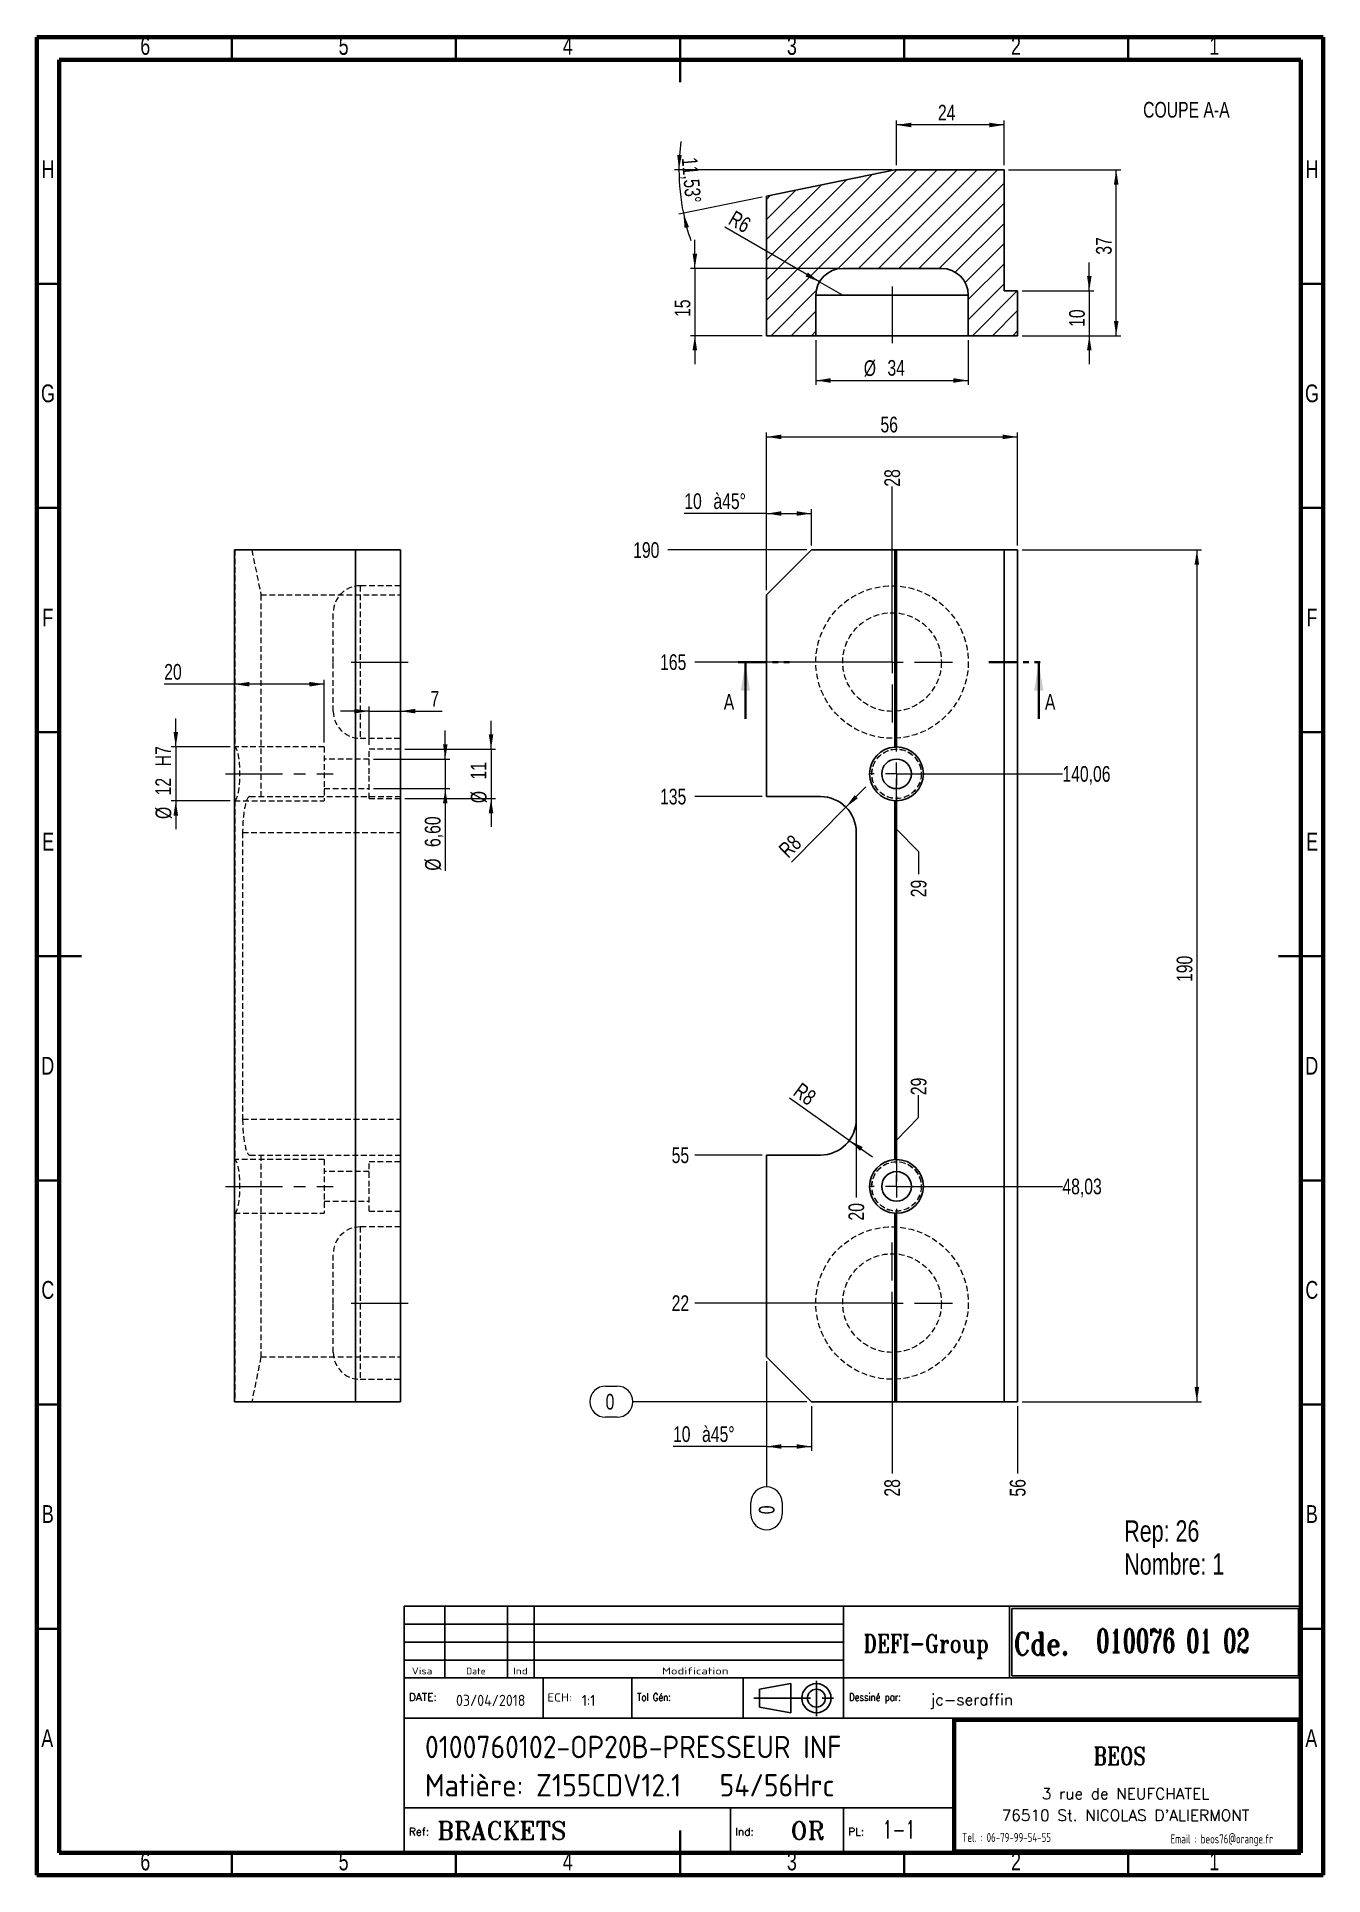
# Model space of a CAD drawing. Header units: millimetres. Extents: x 5 to 292, y 5 to 415.
import ezdxf

# ---------------------------------------------------------------- set-up
doc = ezdxf.new("R2010")
doc.units = ezdxf.units.MM
for name, pattern in [('CENTERX2', [20.32, 12.7, -2.54, 2.54, -2.54]), ('HIDDEN', [1.905, 1.27, -0.635]), ('PHANTOM', [12.7, 6.35, -1.27, 1.27, -1.27, 1.27, -1.27])]:
    doc.linetypes.add(name, pattern=pattern)
doc.layers.add('DIMENSIONS', color=176, linetype='Continuous')
doc.styles.add('SLDTEXTSTYLE0', font='TXT', dxfattribs={"width": 0.75})
doc.styles.add('SLDTEXTSTYLE1', font='ISOCP')
doc.styles.add('SLDTEXTSTYLE10', font='ISOCP', dxfattribs={"width": 1.147311})
doc.styles.add('SLDTEXTSTYLE11', font='ISOCP', dxfattribs={"width": 1.385904})
doc.styles.add('SLDTEXTSTYLE12', font='ISOCP', dxfattribs={"width": 1.246461})
doc.styles.add('SLDTEXTSTYLE13', font='ROMAND')
doc.styles.add('SLDTEXTSTYLE2', font='ROMANT', dxfattribs={"width": 0.8})
doc.styles.add('SLDTEXTSTYLE3', font='ISOCP', dxfattribs={"width": 0.8})
doc.styles.add('SLDTEXTSTYLE4', font='ROMANS', dxfattribs={"width": 0.8})
doc.styles.add('SLDTEXTSTYLE5', font='ROMANT')
doc.styles.add('SLDTEXTSTYLE6', font='ROMANS')
doc.styles.add('SLDTEXTSTYLE7', font='ROMANT', dxfattribs={"width": 0.65})
doc.styles.add('SLDTEXTSTYLE8', font='ISOCP', dxfattribs={"width": 1.446157})
doc.styles.add('SLDTEXTSTYLE9', font='ISOCP', dxfattribs={"width": 1.294402})
doc.dimstyles.new('SLDDIMSTYLE0', dxfattribs={"dimtxt": 3.5, "dimasz": 3.302, "dimexe": 0, "dimexo": 0.0625, "dimgap": 0.875, "dimtad": 0, "dimtih": 1, "dimtoh": 1, "dimdec": 0, "dimrnd": 1e-09, "dimdsep": 46, "dimtxsty": 'SLDTEXTSTYLE0', "dimblk1": 'NONE', "dimblk2": 'NONE', "dimsah": 1, "dimcen": 0.09, "dimadec": 0, "dimazin": 2, "dimtfac": 1, "dimtdec": 0, "dimtofl": 0, "dimtmove": 0, "dimatfit": 3, "dimldrblk": 'NONE', "dimfxl": 1, "dimfrac": 2, "dimtolj": 1, "dimtzin": 12, "dimarcsym": 0})
doc.dimstyles.new('SLDDIMSTYLE1', dxfattribs={"dimtxt": 3.5, "dimasz": 3.302, "dimexe": 0, "dimexo": 0.0625, "dimgap": 0.875, "dimtad": 0, "dimtih": 1, "dimtoh": 1, "dimrnd": 1e-09, "dimzin": 12, "dimdsep": 46, "dimtxsty": 'SLDTEXTSTYLE0', "dimblk1": 'NONE', "dimblk2": 'NONE', "dimsah": 1, "dimcen": 0.09, "dimadec": 0, "dimazin": 3, "dimtfac": 1, "dimtofl": 0, "dimtmove": 0, "dimatfit": 3, "dimldrblk": 'NONE', "dimfxl": 1, "dimfrac": 2, "dimtolj": 1, "dimtzin": 12, "dimarcsym": 0})
doc.dimstyles.new('SLDDIMSTYLE2', dxfattribs={"dimtxt": 3.5, "dimasz": 3.302, "dimexe": 0, "dimexo": 0.0625, "dimgap": 0.875, "dimtad": 1, "dimrnd": 1e-09, "dimzin": 12, "dimdsep": 46, "dimtxsty": 'SLDTEXTSTYLE0', "dimsah": 1, "dimcen": 0.09, "dimadec": 0, "dimazin": 3, "dimtfac": 1, "dimtofl": 0, "dimtmove": 0, "dimatfit": 3, "dimfxl": 1, "dimfrac": 2, "dimtolj": 1, "dimtzin": 12, "dimarcsym": 0})
doc.dimstyles.new('SLDDIMSTYLE3', dxfattribs={"dimtxt": 3.5, "dimasz": 3.302, "dimexe": 0, "dimexo": 0.0625, "dimgap": 0.875, "dimtad": 1, "dimrnd": 1e-09, "dimzin": 12, "dimdsep": 46, "dimtxsty": 'SLDTEXTSTYLE0', "dimsah": 1, "dimcen": 0, "dimadec": 0, "dimazin": 3, "dimtfac": 1, "dimtofl": 0, "dimtmove": 1, "dimatfit": 3, "dimfxl": 1, "dimfrac": 2, "dimtolj": 1, "dimtzin": 12, "dimarcsym": 0})
doc.dimstyles.new('SLDDIMSTYLE4', dxfattribs={"dimtxt": 3.5, "dimasz": 3.302, "dimexe": 0, "dimexo": 0.0625, "dimgap": 0.875, "dimtad": 1, "dimrnd": 1e-09, "dimzin": 12, "dimdsep": 46, "dimtxsty": 'SLDTEXTSTYLE0', "dimsah": 1, "dimcen": 0.09, "dimadec": 0, "dimazin": 3, "dimtfac": 1, "dimtmove": 0, "dimatfit": 0, "dimfxl": 1, "dimfrac": 2, "dimtolj": 1, "dimtzin": 12, "dimarcsym": 0})
doc.dimstyles.new('SLDDIMSTYLE5', dxfattribs={"dimtxt": 3.5, "dimasz": 3.302, "dimexe": 0, "dimexo": 0.0625, "dimgap": 0.875, "dimtad": 1, "dimrnd": 1e-09, "dimzin": 12, "dimdsep": 46, "dimtxsty": 'SLDTEXTSTYLE0', "dimsah": 1, "dimcen": 0, "dimadec": 0, "dimazin": 3, "dimtfac": 1, "dimtofl": 0, "dimtmove": 0, "dimatfit": 3, "dimfxl": 1, "dimfrac": 2, "dimtolj": 1, "dimtzin": 12, "dimarcsym": 0})
doc.dimstyles.new('SLDDIMSTYLE6', dxfattribs={"dimtxt": 3.5, "dimasz": 3.302, "dimexe": 0, "dimexo": 0.0625, "dimgap": 0.875, "dimtad": 1, "dimdec": 4, "dimzin": 12, "dimdsep": 46, "dimtxsty": 'SLDTEXTSTYLE0', "dimsah": 1, "dimcen": 0.09, "dimazin": 3, "dimtfac": 1, "dimtofl": 0, "dimtmove": 0, "dimatfit": 3, "dimfxl": 1, "dimfrac": 2, "dimtolj": 1, "dimtzin": 12, "dimarcsym": 0})

msp = doc.modelspace()

# ---------------------------------------------------------------- texts
at = {"color": 7, "linetype": 'Continuous', "lineweight": 0, "attachment_point": 2, "style": 'SLDTEXTSTYLE0'}
for s, insert, char_height in [('6', (29.21004, 415.06015), 3.96875), ('5', (73.46004, 415.06015), 3.96875), ('4', (123.46004, 415.06015), 3.96875), ('3', (173.46004, 415.06015), 3.96875), ('2', (223.46004, 415.06015), 3.96875), ('1', (267.71004, 415.06015), 3.96875), ('COUPE A-A', (261.47283, 400.58519), 3.5), ('H', (7.49035, 387.56015), 3.96875), ('H', (289.49035, 387.56015), 3.96875), ('G', (7.48668, 337.56015), 3.96875), ('G', (289.48668, 337.56015), 3.96875), ('F', (7.45774, 287.56015), 3.96875), ('F', (289.45774, 287.56015), 3.96875), ('E', (7.50781, 237.56015), 3.96875), ('E', (289.50781, 237.56015), 3.96875), ('D', (7.45269, 187.56015), 3.96875), ('D', (289.45269, 187.56015), 3.96875), ('C', (7.45866, 137.56015), 3.96875), ('C', (289.45866, 137.56015), 3.96875), ('B', (7.4706, 87.56015), 3.96875), ('B', (289.4706, 87.56015), 3.96875), ('A', (7.33969, 37.56015), 3.96875), ('A', (289.33969, 37.56015), 3.96875), ('6', (29.21004, 10.06015), 3.96875), ('5', (73.46004, 10.06015), 3.96875), ('4', (123.46004, 10.06015), 3.96875), ('3', (173.46004, 10.06015), 3.96875), ('2', (223.46004, 10.06015), 3.96875), ('1', (267.71004, 10.06015), 3.96875)]:
    msp.add_mtext(s, dxfattribs=dict(at, insert=insert, char_height=char_height))
at = {"color": 7, "linetype": 'Continuous', "char_height": 3.5, "attachment_point": 1, "style": 'SLDTEXTSTYLE0'}
for insert in [(158.26257, 268.4886), (229.90804, 268.4886)]:
    msp.add_mtext('A', dxfattribs=dict(at, insert=insert))
at = {"layer": 'DIMENSIONS'}
for s, insert, char_height, attachment_point, style in [('DEFI-Group', (203.4195, 58.70072), 4, 2, 'SLDTEXTSTYLE2'), ('Cde.', (223, 59.12589), 5, 1, 'SLDTEXTSTYLE2'), ('010076 01 02', (241.37727, 59.93983), 5.2916667, 1, 'SLDTEXTSTYLE7'), ('Visa', (88.6551, 51.34751), 1.567052, 1, 'SLDTEXTSTYLE12'), ('Date', (100.82407, 51.28334), 1.492431, 1, 'SLDTEXTSTYLE10'), ('Ind', (111.25446, 51.28334), 1.492431, 1, 'SLDTEXTSTYLE11'), ('Modification', (144.48919, 51.34751), 1.5670523, 1, 'SLDTEXTSTYLE8'), ('DATE:', (88.03411, 45.59841), 1.727675, 1, 'SLDTEXTSTYLE6'), ('03/04/2018', (98.53289, 45.25347), 2.5, 1, 'SLDTEXTSTYLE1'), ('ECH:', (118.91066, 45.55991), 1.814059, 1, 'SLDTEXTSTYLE9'), ('1:1', (126.61977, 45.24035), 2.5, 1, 'SLDTEXTSTYLE1'), ('Tol Gén:', (138.95157, 45.59841), 1.727675, 1, 'SLDTEXTSTYLE4'), ('Dessiné par:', (186.22087, 45.59841), 1.7276752, 1, 'SLDTEXTSTYLE4'), ('jc-seraffin', (204.35515, 45.41997), 2.5, 1, 'SLDTEXTSTYLE5'), ('0100760102-OP20B-PRESSEUR INF', (91.60273, 36.10658), 5, 1, 'SLDTEXTSTYLE1'), ('BEOS', (246.57079, 33.59488), 4, 2, 'SLDTEXTSTYLE2'), ('Matière: Z155CDV12.1   54/56Hrc', (91.60273, 27.56351), 5, 1, 'SLDTEXTSTYLE1'), ('3 rue de NEUFCHATEL', (247.90924, 24.44835), 2.5, 2, 'SLDTEXTSTYLE13'), ('BRACKETS', (94.33673, 16.95138), 4, 1, 'SLDTEXTSTYLE5'), ('OR', (173.19394, 16.95138), 4, 1, 'SLDTEXTSTYLE5'), ('1-1', (193.65089, 17.17305), 4, 1, 'SLDTEXTSTYLE7'), ("76510 St. NICOLAS D'ALIERMONT", (247.90254, 19.62324), 2.5, 2, 'SLDTEXTSTYLE13'), ('Ref:', (88.03411, 15.59841), 1.727675, 1, 'SLDTEXTSTYLE6'), ('Ind:', (160.82565, 15.59841), 1.727675, 1, 'SLDTEXTSTYLE6'), ('PL:', (186.03411, 15.59841), 1.727675, 1, 'SLDTEXTSTYLE6'), ('Tel. : 06-79-99-54-55', (221.36027, 14.42858), 2, 2, 'SLDTEXTSTYLE3'), ('Email : beos76@orange.fr', (269.37248, 14.0972), 2, 2, 'SLDTEXTSTYLE3')]:
    msp.add_mtext(s, dxfattribs=dict(at, insert=insert, char_height=char_height, attachment_point=attachment_point, style=style))

# ---------------------------------------------------------------- blocks, each defined once
blk = doc.blocks.new('SW_NOTE_0')
at = {"color": 0, "linetype": 'Continuous', "lineweight": 0, "char_height": 4.763, "attachment_point": 1, "style": 'SLDTEXTSTYLE0'}
for s, insert in [('Rep: 26', (0, 6.14)), ('Nombre: 1', (0, -1.21))]:
    blk.add_mtext(s, dxfattribs=dict(at, insert=insert))
blk = doc.blocks.new('_D')
at = {"color": 7, "linetype": 'Continuous', "lineweight": 18}
for p, q in [((131.9, 114.12), (134.48, 114.12)), ((134.48, 107.15), (131.9, 107.15)), ((176.81, 110.64), (137.97, 110.64))]:
    blk.add_line(p, q, dxfattribs=at)
for centre, start, end in [((131.9, 110.64), 90, 270), ((134.48, 110.64), 270, 90)]:
    blk.add_arc(centre, 3.49, start, end, dxfattribs=at)
at = {"color": 7, "linetype": 'Continuous', "lineweight": 18, "insert": (131.9, 112.37), "char_height": 3.5, "attachment_point": 1, "style": 'SLDTEXTSTYLE0'}
blk.add_mtext('0', dxfattribs=at)
blk = doc.blocks.new('_None')
blk = doc.blocks.new('_D_1')
at = {"color": 7, "linetype": 'Continuous', "lineweight": 18}
blk.add_line((194.81, 132.64), (151.81, 132.64), dxfattribs=at)
at = {"color": 7, "linetype": 'Continuous', "lineweight": 18, "insert": (146.64, 134.37), "char_height": 3.5, "attachment_point": 1, "style": 'SLDTEXTSTYLE0'}
blk.add_mtext('22', dxfattribs=at)
blk = doc.blocks.new('_D_2')
at = {"color": 7, "linetype": 'Continuous', "lineweight": 18}
blk.add_line((197.81, 158.67), (233.81, 158.67), dxfattribs=at)
at = {"color": 7, "linetype": 'Continuous', "lineweight": 18, "insert": (233.81, 160.4), "char_height": 3.5, "attachment_point": 1, "style": 'SLDTEXTSTYLE0'}
blk.add_mtext('48,03', dxfattribs=at)
blk = doc.blocks.new('_D_3')
at = {"color": 7, "linetype": 'Continuous', "lineweight": 18}
blk.add_line((166.81, 165.64), (151.81, 165.64), dxfattribs=at)
at = {"color": 7, "linetype": 'Continuous', "lineweight": 18, "insert": (146.64, 167.37), "char_height": 3.5, "attachment_point": 1, "style": 'SLDTEXTSTYLE0'}
blk.add_mtext('55', dxfattribs=at)
blk = doc.blocks.new('_D_4')
at = {"color": 7, "linetype": 'Continuous', "lineweight": 18}
blk.add_line((166.81, 245.64), (151.81, 245.64), dxfattribs=at)
at = {"color": 7, "linetype": 'Continuous', "lineweight": 18, "insert": (144.05, 247.37), "char_height": 3.5, "attachment_point": 1, "style": 'SLDTEXTSTYLE0'}
blk.add_mtext('135', dxfattribs=at)
blk = doc.blocks.new('_D_5')
at = {"color": 7, "linetype": 'Continuous', "lineweight": 18}
blk.add_line((197.81, 250.69), (233.81, 250.69), dxfattribs=at)
at = {"color": 7, "linetype": 'Continuous', "lineweight": 18, "insert": (233.81, 252.43), "char_height": 3.5, "attachment_point": 1, "style": 'SLDTEXTSTYLE0'}
blk.add_mtext('140,06', dxfattribs=at)
blk = doc.blocks.new('_D_6')
at = {"color": 7, "linetype": 'Continuous', "lineweight": 18}
blk.add_line((194.81, 275.64), (151.81, 275.64), dxfattribs=at)
at = {"color": 7, "linetype": 'Continuous', "lineweight": 18, "insert": (144.05, 277.37), "char_height": 3.5, "attachment_point": 1, "style": 'SLDTEXTSTYLE0'}
blk.add_mtext('165', dxfattribs=at)
blk = doc.blocks.new('_D_7')
at = {"color": 7, "linetype": 'Continuous', "lineweight": 18}
blk.add_line((176.81, 300.64), (145.81, 300.64), dxfattribs=at)
at = {"color": 7, "linetype": 'Continuous', "lineweight": 18, "insert": (138.05, 302.37), "char_height": 3.5, "attachment_point": 1, "style": 'SLDTEXTSTYLE0'}
blk.add_mtext('190', dxfattribs=at)
blk = doc.blocks.new('_D_8')
at = {"color": 7, "linetype": 'Continuous', "lineweight": 18}
for p, q in [((167.81, 119.64), (167.81, 91.61)), ((164.32, 85.53), (164.32, 88.12)), ((171.3, 88.12), (171.3, 85.53))]:
    blk.add_line(p, q, dxfattribs=at)
for centre, start, end in [((167.81, 88.12), 0, 180), ((167.81, 85.53), 180, 0)]:
    blk.add_arc(centre, 3.49, start, end, dxfattribs=at)
at = {"color": 7, "linetype": 'Continuous', "lineweight": 18, "insert": (166.08, 85.53), "char_height": 3.5, "attachment_point": 1, "rotation": 90, "style": 'SLDTEXTSTYLE0'}
blk.add_mtext('0', dxfattribs=at)
blk = doc.blocks.new('_D_9')
at = {"color": 7, "linetype": 'Continuous', "lineweight": 18}
blk.add_line((187.81, 172.64), (187.81, 156.21), dxfattribs=at)
at = {"color": 7, "linetype": 'Continuous', "lineweight": 18, "insert": (186.08, 151.04), "char_height": 3.5, "attachment_point": 1, "rotation": 90, "style": 'SLDTEXTSTYLE0'}
blk.add_mtext('20', dxfattribs=at)
blk = doc.blocks.new('_D_10')
at = {"color": 7, "linetype": 'Continuous', "lineweight": 18}
blk.add_line((195.81, 131.64), (195.81, 94.64), dxfattribs=at)
at = {"color": 7, "linetype": 'Continuous', "lineweight": 18, "insert": (194.08, 89.46), "char_height": 3.5, "attachment_point": 1, "rotation": 90, "style": 'SLDTEXTSTYLE0'}
blk.add_mtext('28', dxfattribs=at)
blk = doc.blocks.new('_D_11')
at = {"color": 7, "linetype": 'Continuous', "lineweight": 18}
blk.add_line((195.81, 276.64), (195.81, 314.76), dxfattribs=at)
at = {"color": 7, "linetype": 'Continuous', "lineweight": 18, "insert": (194.08, 314.76), "char_height": 3.5, "attachment_point": 1, "rotation": 90, "style": 'SLDTEXTSTYLE0'}
blk.add_mtext('28', dxfattribs=at)
blk = doc.blocks.new('_D_12')
at = {"color": 7, "linetype": 'Continuous', "lineweight": 18}
for p, q in [((201.71, 174.01), (201.71, 179.01)), ((201.71, 174.01), (196.81, 169.01)), ((196.81, 169.01), (196.81, 159.67))]:
    blk.add_line(p, q, dxfattribs=at)
at = {"color": 7, "linetype": 'Continuous', "lineweight": 18, "insert": (199.98, 179.01), "char_height": 3.5, "attachment_point": 1, "rotation": 90, "style": 'SLDTEXTSTYLE0'}
blk.add_mtext('29', dxfattribs=at)
blk = doc.blocks.new('_D_13')
at = {"color": 7, "linetype": 'Continuous', "lineweight": 18}
for p, q in [((196.81, 238.34), (196.81, 249.69)), ((201.71, 233.34), (196.81, 238.34)), ((201.71, 233.34), (201.71, 228.34))]:
    blk.add_line(p, q, dxfattribs=at)
at = {"color": 7, "linetype": 'Continuous', "lineweight": 18, "insert": (199.98, 223.16), "char_height": 3.5, "attachment_point": 1, "rotation": 90, "style": 'SLDTEXTSTYLE0'}
blk.add_mtext('29', dxfattribs=at)
blk = doc.blocks.new('_D_14')
at = {"color": 7, "linetype": 'Continuous', "lineweight": 18}
blk.add_line((223.81, 109.64), (223.81, 94.64), dxfattribs=at)
at = {"color": 7, "linetype": 'Continuous', "lineweight": 18, "insert": (222.08, 89.46), "char_height": 3.5, "attachment_point": 1, "rotation": 90, "style": 'SLDTEXTSTYLE0'}
blk.add_mtext('56', dxfattribs=at)
blk = doc.blocks.new('_D_15')
at = {"color": 7, "linetype": 'Continuous', "lineweight": 18}
for p, q in [((224.81, 300.64), (264.81, 300.64)), ((263.81, 300.64), (263.81, 110.64)), ((224.81, 110.64), (264.81, 110.64))]:
    blk.add_line(p, q, dxfattribs=at)
for points in [[(263.81, 300.64), (263.3, 297.33), (264.32, 297.33)], [(263.81, 110.64), (264.32, 113.94), (263.3, 113.94)]]:
    blk.add_solid(points, dxfattribs=at)
at = {"color": 7, "linetype": 'Continuous', "lineweight": 18, "insert": (259.3, 204.26), "char_height": 3.5, "attachment_point": 1, "rotation": 90, "style": 'SLDTEXTSTYLE0'}
blk.add_mtext('190', dxfattribs=at)
blk = doc.blocks.new('_D_16')
at = {"color": 7, "linetype": 'Continuous', "lineweight": 18}
for p, q in [((167.81, 291.64), (167.81, 326.86)), ((167.81, 325.86), (223.81, 325.86)), ((223.81, 301.64), (223.81, 326.86))]:
    blk.add_line(p, q, dxfattribs=at)
for points in [[(167.81, 325.86), (171.11, 325.35), (171.11, 326.37)], [(223.81, 325.86), (220.51, 326.37), (220.51, 325.35)]]:
    blk.add_solid(points, dxfattribs=at)
at = {"color": 7, "linetype": 'Continuous', "lineweight": 18, "insert": (193.22, 330.37), "char_height": 3.5, "attachment_point": 1, "style": 'SLDTEXTSTYLE0'}
blk.add_mtext('56', dxfattribs=at)
blk = doc.blocks.new('_D_17')
at = {"color": 7, "linetype": 'Continuous', "lineweight": 18}
for q in [(189.97, 247.77), (173.37, 231)]:
    blk.add_line((185.5, 243.26), q, dxfattribs=at)
blk.add_solid([(185.5, 243.26), (188.19, 245.25), (187.46, 245.96)], dxfattribs=at)
at = {"color": 7, "linetype": 'Continuous', "lineweight": 18, "insert": (170.2, 234.21), "char_height": 3.5, "attachment_point": 1, "rotation": 44.6411, "style": 'SLDTEXTSTYLE0'}
blk.add_mtext('R8', dxfattribs=at)
blk = doc.blocks.new('_D_18')
at = {"color": 7, "linetype": 'Continuous', "lineweight": 18}
for q in [(172.92, 178.36), (191.46, 165.25)]:
    blk.add_line((186.27, 168.92), q, dxfattribs=at)
blk.add_solid([(186.27, 168.92), (188.67, 166.6), (189.26, 167.43)], dxfattribs=at)
at = {"color": 7, "linetype": 'Continuous', "lineweight": 18, "insert": (175.57, 182.01), "char_height": 3.5, "attachment_point": 1, "rotation": 323.88, "style": 'SLDTEXTSTYLE0'}
blk.add_mtext('R8', dxfattribs=at)
blk = doc.blocks.new('_D_19')
at = {"color": 7, "linetype": 'Continuous', "lineweight": 18}
for p, q in [((167.81, 308.76), (149.46, 308.76)), ((167.81, 291.64), (167.81, 309.76)), ((167.81, 308.76), (177.81, 308.76)), ((177.81, 301.64), (177.81, 309.76))]:
    blk.add_line(p, q, dxfattribs=at)
for points in [[(167.81, 308.76), (171.11, 308.25), (171.11, 309.27)], [(177.81, 308.76), (174.51, 309.27), (174.51, 308.25)]]:
    blk.add_solid(points, dxfattribs=at)
at = {"color": 7, "linetype": 'Continuous', "lineweight": 18, "char_height": 3.5, "attachment_point": 1, "style": 'SLDTEXTSTYLE0'}
for s, insert in [('10', (149.46, 313.27)), ('à45°', (155.95, 313.27))]:
    blk.add_mtext(s, dxfattribs=dict(at, insert=insert))
blk = doc.blocks.new('_D_20')
at = {"color": 7, "linetype": 'Continuous', "lineweight": 18}
for p, q in [((167.81, 119.64), (167.81, 99.64)), ((177.81, 109.64), (177.81, 99.64)), ((167.81, 100.64), (146.94, 100.64)), ((167.81, 100.64), (177.81, 100.64))]:
    blk.add_line(p, q, dxfattribs=at)
for points in [[(167.81, 100.64), (171.11, 100.13), (171.11, 101.14)], [(177.81, 100.64), (174.51, 101.14), (174.51, 100.13)]]:
    blk.add_solid(points, dxfattribs=at)
at = {"color": 7, "linetype": 'Continuous', "lineweight": 18, "char_height": 3.5, "attachment_point": 1, "style": 'SLDTEXTSTYLE0'}
for s, insert in [('10', (146.94, 105.15)), ('à45°', (153.42, 105.15))]:
    blk.add_mtext(s, dxfattribs=dict(at, insert=insert))
blk = doc.blocks.new('SW_CENTERMARKSYMBOL_0')
at = {"color": 0, "linetype": 'Continuous', "lineweight": 0}
for p, q in [((0, 5), (0, 5.8)), ((-5, 0), (-5.8, 0)), ((0, 0), (-2.5, 0)), ((0, 0), (0, 2.5)), ((0, 0), (0, -2.5)), ((0, 0), (2.5, 0)), ((5, 0), (5.8, 0)), ((0, -5), (0, -5.8))]:
    blk.add_line(p, q, dxfattribs=at)
blk = doc.blocks.new('SW_CENTERMARKSYMBOL_1')
at = {"color": 0, "linetype": 'Continuous', "lineweight": 0}
for p, q in [((0, 5), (0, 5.8)), ((-5, 0), (-5.8, 0)), ((0, 0), (-2.5, 0)), ((0, 0), (0, 2.5)), ((0, 0), (0, -2.5)), ((0, 0), (2.5, 0)), ((5, 0), (5.8, 0)), ((0, -5), (0, -5.8))]:
    blk.add_line(p, q, dxfattribs=at)
blk = doc.blocks.new('SW_CENTERMARKSYMBOL_2')
at = {"color": 0, "linetype": 'Continuous', "lineweight": 0}
for p, q in [((0, 5), (0, 13.5)), ((-5, 0), (-13.5, 0)), ((0, 0), (-2.5, 0)), ((0, 0), (0, 2.5)), ((0, 0), (0, -2.5)), ((0, 0), (2.5, 0)), ((5, 0), (13.5, 0)), ((0, -5), (0, -13.5))]:
    blk.add_line(p, q, dxfattribs=at)
blk = doc.blocks.new('SW_CENTERMARKSYMBOL_3')
at = {"color": 0, "linetype": 'Continuous', "lineweight": 0}
for p, q in [((0, 5), (0, 13.5)), ((-5, 0), (-13.5, 0)), ((0, 0), (-2.5, 0)), ((0, 0), (0, 2.5)), ((0, 0), (0, -2.5)), ((0, 0), (2.5, 0)), ((5, 0), (13.5, 0)), ((0, -5), (0, -13.5))]:
    blk.add_line(p, q, dxfattribs=at)
blk = doc.blocks.new('_D_21')
at = {"color": 7, "linetype": 'Continuous', "lineweight": 18}
for p, q in [((151.81, 363.44), (151.81, 369.79)), ((183.81, 363.44), (150.81, 363.44)), ((151.81, 363.44), (151.81, 348.44)), ((166.81, 348.44), (150.81, 348.44)), ((151.81, 348.44), (151.81, 342.09))]:
    blk.add_line(p, q, dxfattribs=at)
for points in [[(151.81, 363.44), (152.32, 366.74), (151.3, 366.74)], [(151.81, 348.44), (151.3, 345.14), (152.32, 345.14)]]:
    blk.add_solid(points, dxfattribs=at)
at = {"color": 7, "linetype": 'Continuous', "lineweight": 18, "insert": (147.3, 352.61), "char_height": 3.5, "attachment_point": 1, "rotation": 90, "style": 'SLDTEXTSTYLE0'}
blk.add_mtext('15', dxfattribs=at)
blk = doc.blocks.new('_D_22')
at = {"color": 7, "linetype": 'Continuous', "lineweight": 18}
for q in [(158.53, 372.61), (184.81, 357.44)]:
    blk.add_line((179.61, 360.44), q, dxfattribs=at)
blk.add_solid([(179.61, 360.44), (177.01, 362.53), (176.5, 361.65)], dxfattribs=at)
at = {"color": 7, "linetype": 'Continuous', "lineweight": 18, "insert": (160.78, 376.51), "char_height": 3.5, "attachment_point": 1, "rotation": 330, "style": 'SLDTEXTSTYLE0'}
blk.add_mtext('R6', dxfattribs=at)
blk = doc.blocks.new('_D_23')
at = {"color": 7, "linetype": 'Continuous', "lineweight": 18}
for p, q in [((195.81, 385.44), (147.27, 385.44)), ((166.83, 379.36), (148.27, 375.58))]:
    blk.add_line(p, q, dxfattribs=at)
for start, end in [(172.4867, 180), (180, 191.5347), (191.5347, 199.048)]:
    blk.add_arc((196.61, 385.44), 48.34, start, end, dxfattribs=at)
for points in [[(148.27, 385.44), (148.89, 388.72), (147.88, 388.76)], [(149.25, 375.78), (149.52, 372.45), (150.51, 372.68)]]:
    blk.add_solid(points, dxfattribs=at)
at = {"color": 7, "linetype": 'Continuous', "lineweight": 18, "insert": (152.36, 388.37), "char_height": 3.5, "attachment_point": 1, "rotation": 274.9712, "style": 'SLDTEXTSTYLE0'}
blk.add_mtext('11,53°', dxfattribs=at)
blk = doc.blocks.new('_D_24')
at = {"color": 7, "linetype": 'Continuous', "lineweight": 18}
for p, q in [((196.81, 386.44), (196.81, 396.44)), ((220.81, 395.44), (196.81, 395.44)), ((220.81, 386.44), (220.81, 396.44))]:
    blk.add_line(p, q, dxfattribs=at)
for points in [[(196.81, 395.44), (200.11, 394.93), (200.11, 395.95)], [(220.81, 395.44), (217.51, 395.95), (217.51, 394.93)]]:
    blk.add_solid(points, dxfattribs=at)
at = {"color": 7, "linetype": 'Continuous', "lineweight": 18, "insert": (206.04, 399.95), "char_height": 3.5, "attachment_point": 1, "style": 'SLDTEXTSTYLE0'}
blk.add_mtext('24', dxfattribs=at)
blk = doc.blocks.new('_D_25')
at = {"color": 7, "linetype": 'Continuous', "lineweight": 18}
for p, q in [((239.81, 358.44), (239.81, 364.79)), ((224.81, 358.44), (240.81, 358.44)), ((239.81, 358.44), (239.81, 348.44)), ((224.81, 348.44), (240.81, 348.44)), ((239.81, 348.44), (239.81, 342.09))]:
    blk.add_line(p, q, dxfattribs=at)
for points in [[(239.81, 358.44), (240.32, 361.74), (239.3, 361.74)], [(239.81, 348.44), (239.3, 345.14), (240.32, 345.14)]]:
    blk.add_solid(points, dxfattribs=at)
at = {"color": 7, "linetype": 'Continuous', "lineweight": 18, "insert": (235.3, 350.4), "char_height": 3.5, "attachment_point": 1, "rotation": 90, "style": 'SLDTEXTSTYLE0'}
blk.add_mtext('10', dxfattribs=at)
blk = doc.blocks.new('_D_26')
at = {"color": 7, "linetype": 'Continuous', "lineweight": 18}
for p, q in [((221.81, 385.44), (246.81, 385.44)), ((245.81, 348.44), (245.81, 385.44)), ((224.81, 348.44), (246.81, 348.44))]:
    blk.add_line(p, q, dxfattribs=at)
for points in [[(245.81, 385.44), (245.3, 382.14), (246.32, 382.14)], [(245.81, 348.44), (246.32, 351.74), (245.3, 351.74)]]:
    blk.add_solid(points, dxfattribs=at)
at = {"color": 7, "linetype": 'Continuous', "lineweight": 18, "insert": (241.3, 366.5), "char_height": 3.5, "attachment_point": 1, "rotation": 90, "style": 'SLDTEXTSTYLE0'}
blk.add_mtext('37', dxfattribs=at)
blk = doc.blocks.new('_D_27')
at = {"color": 7, "linetype": 'Continuous', "lineweight": 18}
for p, q in [((178.81, 347.44), (178.81, 337.44)), ((212.81, 347.44), (212.81, 337.44)), ((178.81, 338.44), (212.81, 338.44))]:
    blk.add_line(p, q, dxfattribs=at)
for points in [[(178.81, 338.44), (182.11, 337.93), (182.11, 338.95)], [(212.81, 338.44), (209.51, 338.95), (209.51, 337.93)]]:
    blk.add_solid(points, dxfattribs=at)
at = {"color": 7, "linetype": 'Continuous', "lineweight": 18, "char_height": 3.5, "attachment_point": 1, "style": 'SLDTEXTSTYLE0'}
for s, insert in [('%%c', (189.5, 342.95)), ('34', (194.78, 343.01))]:
    blk.add_mtext(s, dxfattribs=dict(at, insert=insert))
blk = doc.blocks.new('_D_28')
at = {"color": 7, "linetype": 'Continuous', "lineweight": 18}
for p, q in [((49.14, 270.69), (33.43, 270.69)), ((69.14, 270.69), (49.14, 270.69)), ((69.14, 257.69), (69.14, 271.69))]:
    blk.add_line(p, q, dxfattribs=at)
for points in [[(49.14, 270.69), (52.44, 270.18), (52.44, 271.2)], [(69.14, 270.69), (65.83, 271.2), (65.83, 270.18)]]:
    blk.add_solid(points, dxfattribs=at)
at = {"color": 7, "linetype": 'Continuous', "lineweight": 18, "insert": (33.43, 275.2), "char_height": 3.5, "attachment_point": 1, "style": 'SLDTEXTSTYLE0'}
blk.add_mtext('20', dxfattribs=at)
blk = doc.blocks.new('_D_29')
at = {"color": 7, "linetype": 'Continuous', "lineweight": 18}
for p, q in [((36.01, 256.69), (36.01, 263.04)), ((48.14, 256.69), (35.01, 256.69)), ((36.01, 256.69), (36.01, 244.69)), ((48.14, 244.69), (35.01, 244.69)), ((36.01, 244.69), (36.01, 238.34))]:
    blk.add_line(p, q, dxfattribs=at)
for points in [[(36.01, 256.69), (36.52, 260), (35.51, 260)], [(36.01, 244.69), (35.51, 241.39), (36.52, 241.39)]]:
    blk.add_solid(points, dxfattribs=at)
at = {"color": 7, "linetype": 'Continuous', "lineweight": 18, "char_height": 3.5, "attachment_point": 1, "rotation": 90, "style": 'SLDTEXTSTYLE0'}
for s, insert in [('H7', (31.45, 252.38)), ('12', (31.45, 245.89)), ('%%c', (31.5, 240.61))]:
    blk.add_mtext(s, dxfattribs=dict(at, insert=insert))
blk = doc.blocks.new('_D_30')
at = {"color": 7, "linetype": 'Continuous', "lineweight": 18}
for p, q in [((96.14, 253.99), (96.14, 260.34)), ((80.14, 253.99), (97.14, 253.99)), ((96.14, 253.99), (96.14, 247.39)), ((80.14, 247.39), (97.14, 247.39)), ((96.14, 247.39), (96.14, 229.09))]:
    blk.add_line(p, q, dxfattribs=at)
for points in [[(96.14, 253.99), (96.64, 257.3), (95.63, 257.3)], [(96.14, 247.39), (95.63, 244.09), (96.64, 244.09)]]:
    blk.add_solid(points, dxfattribs=at)
at = {"color": 7, "linetype": 'Continuous', "lineweight": 18, "char_height": 3.5, "attachment_point": 1, "rotation": 90, "style": 'SLDTEXTSTYLE0'}
for s, insert in [('6,60', (91.57, 234.37)), ('%%c', (91.62, 229.09))]:
    blk.add_mtext(s, dxfattribs=dict(at, insert=insert))
blk = doc.blocks.new('_D_31')
at = {"color": 7, "linetype": 'Continuous', "lineweight": 18}
for p, q in [((106.35, 256.19), (106.35, 262.54)), ((87.11, 256.19), (107.35, 256.19)), ((106.35, 256.19), (106.35, 245.19)), ((87.11, 245.19), (107.35, 245.19)), ((106.35, 245.19), (106.35, 238.84))]:
    blk.add_line(p, q, dxfattribs=at)
for points in [[(106.35, 256.19), (106.85, 259.5), (105.84, 259.5)], [(106.35, 245.19), (105.84, 241.89), (106.85, 241.89)]]:
    blk.add_solid(points, dxfattribs=at)
at = {"color": 7, "linetype": 'Continuous', "lineweight": 18, "char_height": 3.5, "attachment_point": 1, "rotation": 90, "style": 'SLDTEXTSTYLE0'}
for s, insert in [('11', (101.78, 249.43)), ('%%c', (101.83, 244.15))]:
    blk.add_mtext(s, dxfattribs=dict(at, insert=insert))
blk = doc.blocks.new('_D_32')
at = {"color": 7, "linetype": 'Continuous', "lineweight": 18}
for p, q in [((79.14, 264.68), (72.79, 264.68)), ((79.14, 257.19), (79.14, 265.68)), ((79.14, 264.68), (86.14, 264.68)), ((86.14, 264.68), (95.43, 264.68))]:
    blk.add_line(p, q, dxfattribs=at)
for points in [[(79.14, 264.68), (75.83, 265.19), (75.83, 264.17)], [(86.14, 264.68), (89.44, 264.17), (89.44, 265.19)]]:
    blk.add_solid(points, dxfattribs=at)
at = {"color": 7, "linetype": 'Continuous', "lineweight": 18, "insert": (92.84, 269.19), "char_height": 3.5, "attachment_point": 1, "style": 'SLDTEXTSTYLE0'}
blk.add_mtext('7', dxfattribs=at)

# ---------------------------------------------------------------- dimensions: what is measured, and where the dimension line sits
at = {"color": 7, "linetype": 'Continuous', "lineweight": 18}
for base, p1, p2, dimstyle, picture, middle in [((196.80905, 395.44034), (220.80905, 385.44034), (196.80905, 385.44034), 'SLDDIMSTYLE2', '_D_24', (208.62693, 395.44034)), ((223.80905, 325.86091), (167.80905, 290.6357), (223.80905, 300.6357), 'SLDDIMSTYLE2', '_D_16', (195.80905, 325.86091)), ((49.13578, 270.6918), (69.13578, 256.69375), (49.13578, 300.6357), 'SLDDIMSTYLE2', '_D_28', (36.01312, 270.6918)), ((86.13578, 264.67893), (79.13578, 256.19375), (86.13578, 300.6357), 'SLDDIMSTYLE4', '_D_32', (94.13744, 264.67893))]:
    dim = msp.add_linear_dim(base=base, p1=p1, p2=p2, dimstyle=dimstyle, dxfattribs=at)
    dim.commit()
    dim.dimension.update_dxf_attribs({"geometry": picture, "text_midpoint": middle, "dimtype": 160})
dim = msp.add_angular_dim_2l(base=(148.5165, 380.58315), line1=((167.80905, 379.56314), (196.40912, 385.39995)), line2=((196.80905, 385.44034), (220.80905, 385.44034)), dimstyle='SLDDIMSTYLE6', dxfattribs=at)
dim.commit()
dim.dimension.update_dxf_attribs({"geometry": '_D_23', "text_midpoint": (148.45365, 381.25187), "dimtype": 162})
for base, p1, p2, dimstyle, picture, middle in [((245.80905, 385.44034), (223.80905, 348.44034), (220.80905, 385.44034), 'SLDDIMSTYLE2', '_D_26', (245.80905, 369.09087)), ((151.80905, 348.44034), (184.80905, 363.44034), (167.80905, 348.44034), 'SLDDIMSTYLE4', '_D_21', (151.80905, 355.19258)), ((239.80905, 348.44034), (223.80905, 358.44034), (223.80905, 348.44034), 'SLDDIMSTYLE4', '_D_25', (239.80905, 352.98148)), ((263.80905, 110.6357), (223.80905, 300.6357), (223.80905, 110.6357), 'SLDDIMSTYLE2', '_D_15', (263.80905, 208.13982))]:
    dim = msp.add_linear_dim(base=base, p1=p1, p2=p2, angle=90, dimstyle=dimstyle, dxfattribs=at)
    dim.commit()
    dim.dimension.update_dxf_attribs({"geometry": picture, "text_midpoint": middle, "dimtype": 160})
for center, mpoint, dimstyle, picture, middle in [((184.80905, 357.44034), (179.61289, 360.44034), 'SLDDIMSTYLE5', '_D_22', (160.75754, 371.3265)), ((179.80905, 237.6357), (185.50123, 243.257), 'SLDDIMSTYLE3', '_D_17', (174.80964, 232.69854)), ((179.80905, 173.6357), (186.27132, 168.91987), 'SLDDIMSTYLE3', '_D_18', (174.80964, 177.28401))]:
    dim = msp.add_radius_dim(center=center, mpoint=mpoint, dimstyle=dimstyle, dxfattribs=at)
    dim.commit()
    dim.dimension.update_dxf_attribs({"geometry": picture, "text_midpoint": middle, "dimtype": 164})
for base, p1, p2, text, picture, middle in [((212.80905, 338.44034), (178.80905, 348.44034), (212.80905, 348.44034), '%%c<>', '_D_27', (194.72864, 338.44034)), ((177.80905, 308.76013), (167.80905, 290.6357), (177.80905, 300.6357), '<> à45°', '_D_19', (157.80905, 308.76013)), ((177.80905, 100.6357), (167.80905, 120.6357), (177.80905, 110.6357), '<> à45°', '_D_20', (155.28651, 100.6357))]:
    dim = msp.add_linear_dim(base=base, p1=p1, p2=p2, text=text, dimstyle='SLDDIMSTYLE2', dxfattribs=at)
    dim.commit()
    dim.dimension.update_dxf_attribs({"geometry": picture, "text_midpoint": middle, "dimtype": 160})
for feature_location, offset, dtype, origin, dimstyle, picture, middle in [((195.80905, 275.6357), (0, 39.12444), 1, (167.80905, 120.6357), 'SLDDIMSTYLE1', '_D_11', (195.80905, 317.34625)), ((177.80905, 300.6357), (-32, 0), 0, (177.80905, 110.6357), 'SLDDIMSTYLE1', '_D_7', (141.92988, 300.6357)), ((195.80905, 275.6357), (-44, 0), 0, (177.80905, 110.6357), 'SLDDIMSTYLE1', '_D_6', (147.92988, 275.6357)), ((196.80905, 250.69375), (4.90493, -22.35868), 1, (167.80905, 120.6357), 'SLDDIMSTYLE1', '_D_13', (201.71397, 225.74896)), ((196.80905, 250.69375), (37, 0), 0, (177.80905, 110.6357), 'SLDDIMSTYLE1', '_D_5', (240.92085, 250.69375)), ((167.80905, 245.6357), (-16, 0), 0, (177.80905, 110.6357), 'SLDDIMSTYLE1', '_D_4', (147.92988, 245.6357)), ((196.80905, 158.66673), (4.90493, 20.34465), 1, (167.80905, 120.6357), 'SLDDIMSTYLE1', '_D_12', (201.71397, 181.5975)), ((187.80905, 173.6357), (0, -17.42434), 1, (167.80905, 120.6357), 'SLDDIMSTYLE1', '_D_9', (187.80905, 153.62525)), ((167.80905, 165.6357), (-16, 0), 0, (177.80905, 110.6357), 'SLDDIMSTYLE1', '_D_3', (149.22294, 165.6357)), ((196.80905, 158.66673), (37, 0), 0, (177.80905, 110.6357), 'SLDDIMSTYLE1', '_D_2', (239.6278, 158.66673)), ((195.80905, 132.6357), (-44, 0), 0, (177.80905, 110.6357), 'SLDDIMSTYLE1', '_D_1', (149.22294, 132.6357)), ((195.80905, 132.6357), (0, -38), 1, (167.80905, 120.6357), 'SLDDIMSTYLE1', '_D_10', (195.80905, 92.04959)), ((167.8090464548, 120.6356968215), (0, -29.0270404477), 1, (167.8090464548, 120.6356968215), 'SLDDIMSTYLE0', '_D_8', (167.8090464548, 86.8265384705)), ((223.80905, 110.6357), (0, -16), 1, (167.80905, 120.6357), 'SLDDIMSTYLE1', '_D_14', (223.80905, 92.04959)), ((177.8090464548, 110.6356968215), (-39.8374799175, 0), 0, (177.8090464548, 110.6356968215), 'SLDDIMSTYLE0', '_D', (133.1894486341, 110.6356968215))]:
    dim = msp.add_ordinate_dim(feature_location=feature_location, offset=offset, dtype=dtype, origin=origin, dimstyle=dimstyle, dxfattribs=at)
    dim.commit()
    dim.dimension.update_dxf_attribs({"geometry": picture, "text_midpoint": middle})
for base, p1, p2, text, picture, middle in [((36.01312, 244.69375), (49.13578, 256.69375), (49.13578, 244.69375), '%%c<> H7', '_D_29', (36.01312, 249.37347)), ((106.34537, 245.19375), (86.11078, 256.19375), (86.11078, 245.19375), '%%c<>', '_D_31', (106.34537, 249.37347)), ((96.13578, 247.39375), (79.13578, 253.99375), (79.13578, 247.39375), '%%c<>', '_D_30', (96.13578, 236.2545))]:
    dim = msp.add_linear_dim(base=base, p1=p1, p2=p2, angle=90, text=text, dimstyle='SLDDIMSTYLE4', dxfattribs=at)
    dim.commit()
    dim.dimension.update_dxf_attribs({"geometry": picture, "text_midpoint": middle, "dimtype": 160})

# ---------------------------------------------------------------- hatches: boundary and pattern name
at = {"linetype": 'Continuous', "lineweight": 18}
h = msp.add_hatch(dxfattribs=at)
h.set_pattern_fill('ANSI31', style=0)
edge = h.paths.add_edge_path(flags=0)
edge.add_line((167.80905, 379.56314), (167.80905, 348.44034))
edge.add_line((167.80905, 348.44034), (178.80905, 348.44034))
edge.add_line((178.80905, 348.44034), (178.80905, 357.44034))
edge.add_arc((184.80905, 357.44034), 6, 90, 180, ccw=False)
edge.add_line((184.80905, 363.44034), (206.80905, 363.44034))
edge.add_arc((206.80905, 357.44034), 6, 0, 90, ccw=False)
edge.add_line((212.80905, 357.44034), (212.80905, 348.44034))
edge.add_line((212.80905, 348.44034), (223.80905, 348.44034))
edge.add_line((223.80905, 348.44034), (223.80905, 358.44034))
edge.add_line((223.80905, 358.44034), (220.80905, 358.44034))
edge.add_line((220.80905, 358.44034), (220.80905, 385.44034))
edge.add_line((220.80905, 385.44034), (196.80905, 385.44034))
edge.add_arc((196.80905, 383.44034), 2, 90, 101.5347423)
edge.add_line((196.40912, 385.39995), (167.80905, 379.56314))

# ---------------------------------------------------------------- linework, layer by layer
at = {"color": 7, "linetype": 'Continuous', "lineweight": 70}
for p, q in [((5, 5), (5, 415)), ((5, 415), (292, 415)), ((292, 415), (292, 5)), ((10, 10), (10, 410)), ((10, 410), (287, 410)), ((287, 410), (287, 10)), ((287, 10), (10, 10)), ((292, 5), (5, 5))]:
    msp.add_line(p, q, dxfattribs=at)
at = {"color": 7, "linetype": 'Continuous', "lineweight": 35}
for p, q in [((48.5, 410), (48.5, 415)), ((98.5, 410), (98.5, 415)), ((148.5, 415.001), (148.5, 404.999)), ((148.5, 410), (148.5, 415)), ((198.5, 410), (198.5, 415)), ((248.5, 410), (248.5, 415)), ((10, 360), (5, 360)), ((287, 360), (292, 360)), ((10, 310), (5, 310)), ((287, 310), (292, 310)), ((163.08905, 262.9357), (163.08905, 275.6357)), ((228.52905, 262.9357), (228.52905, 275.6357)), ((10, 260), (5, 260)), ((287, 260), (292, 260)), ((4.999, 210), (15.001, 210)), ((10, 210), (5, 210)), ((292.001, 210), (281.999, 210)), ((287, 210), (292, 210)), ((10, 160), (5, 160)), ((287, 160), (292, 160)), ((10, 110), (5, 110)), ((287, 110), (292, 110)), ((10, 60), (5, 60)), ((287, 60), (292, 60)), ((148.5, 4.999), (148.5, 15.001)), ((48.5, 10), (48.5, 5)), ((98.5, 10), (98.5, 5)), ((148.5, 10), (148.5, 5)), ((198.5, 10), (198.5, 5)), ((248.5, 10), (248.5, 5))]:
    msp.add_line(p, q, dxfattribs=at)
at = {"color": 7, "linetype": 'Continuous', "lineweight": 25}
for p, q in [((196.40912, 385.39995), (167.80905, 379.56314)), ((220.80905, 385.44034), (196.80905, 385.44034)), ((220.80905, 358.44034), (220.80905, 385.44034)), ((167.80905, 379.56314), (167.80905, 348.44034)), ((206.80905, 363.44034), (184.80905, 363.44034)), ((178.80905, 357.44034), (212.80905, 357.44034)), ((178.80905, 348.44034), (178.80905, 357.44034)), ((212.80905, 357.44034), (212.80905, 348.44034)), ((220.80905, 358.44034), (223.80905, 358.44034)), ((223.80905, 358.44034), (223.80905, 348.44034)), ((167.80905, 348.44034), (178.80905, 348.44034)), ((212.80905, 348.44034), (178.80905, 348.44034)), ((212.80905, 348.44034), (223.80905, 348.44034)), ((49.13578, 300.6357), (49.13578, 110.6357)), ((49.13578, 300.6357), (76.13578, 300.6357)), ((76.13578, 300.6357), (76.13578, 110.6357)), ((86.13578, 300.6357), (76.13578, 300.6357)), ((86.13578, 300.6357), (86.13578, 110.6357)), ((177.80905, 300.6357), (167.80905, 290.6357)), ((196.40912, 300.6357), (177.80905, 300.6357)), ((196.40912, 300.6357), (196.40912, 256.68041)), ((196.80905, 300.6357), (196.40912, 300.6357)), ((196.80905, 300.6357), (196.80905, 256.69375)), ((220.80905, 300.6357), (196.80905, 300.6357)), ((220.80905, 300.6357), (220.80905, 110.6357)), ((223.80905, 300.6357), (220.80905, 300.6357)), ((223.80905, 300.6357), (223.80905, 110.6357)), ((167.80905, 290.6357), (167.80905, 245.6357)), ((167.80905, 245.6357), (179.80905, 245.6357)), ((196.40912, 244.70709), (196.40912, 164.65339)), ((196.80905, 244.69375), (196.80905, 164.66673)), ((187.80905, 237.6357), (187.80905, 173.6357)), ((167.80905, 165.6357), (167.80905, 120.6357)), ((179.80905, 165.6357), (167.80905, 165.6357)), ((196.40912, 152.68008), (196.40912, 110.6357)), ((196.80905, 152.66673), (196.80905, 110.6357)), ((167.80905, 120.6357), (177.80905, 110.6357)), ((49.13578, 110.6357), (76.13578, 110.6357)), ((76.13578, 110.6357), (86.13578, 110.6357)), ((196.40912, 110.6357), (177.80905, 110.6357)), ((196.80905, 110.6357), (196.40912, 110.6357)), ((220.80905, 110.6357), (196.80905, 110.6357)), ((220.80905, 110.6357), (223.80905, 110.6357))]:
    msp.add_line(p, q, dxfattribs=at)
at = {"color": 7, "linetype": 'CENTERX2', "lineweight": 18}
for p, q in [((195.80905, 359.44034), (195.80905, 346.44034)), ((75.13578, 275.6357), (88.13578, 275.6357)), ((47.13578, 250.69375), (71.13578, 250.69375)), ((47.13578, 158.66673), (71.13578, 158.66673)), ((75.13578, 132.6357), (88.13578, 132.6357))]:
    msp.add_line(p, q, dxfattribs=at)
at = {"color": 7, "linetype": 'HIDDEN', "lineweight": 18}
for p, q in [((49.17617, 300.6357), (49.17617, 256.68041)), ((52.97214, 300.6357), (55.01298, 290.6357)), ((86.13578, 292.6357), (77.13578, 292.6357)), ((77.13578, 292.63129), (77.13578, 258.6401)), ((55.01298, 290.6357), (86.13578, 290.6357)), ((55.01298, 290.6357), (55.01298, 245.6357)), ((71.13578, 275.6357), (71.13578, 286.6357)), ((71.13578, 264.6357), (71.13578, 275.6357)), ((77.13578, 258.6357), (86.13578, 258.6357)), ((69.13578, 256.69375), (49.13578, 256.69375)), ((69.13578, 256.69375), (69.13578, 244.69375)), ((79.13578, 250.69375), (79.13578, 256.19375)), ((86.11078, 256.19375), (79.13578, 256.19375)), ((86.13578, 256.21875), (86.11078, 256.19375)), ((86.11078, 250.69375), (86.11078, 256.19375)), ((79.13578, 253.99375), (69.13578, 253.99375)), ((79.13578, 245.19375), (79.13578, 250.69375)), ((86.11078, 245.19375), (86.11078, 250.69375)), ((69.13578, 247.39375), (79.13578, 247.39375)), ((49.13578, 244.69375), (69.13578, 244.69375)), ((49.17617, 244.70709), (49.17617, 164.65339)), ((52.56398, 245.6357), (86.13578, 245.6357)), ((79.13578, 245.19375), (86.11078, 245.19375)), ((86.11078, 245.19375), (86.13578, 245.16875)), ((50.93131, 237.6357), (50.93131, 173.6357)), ((50.93131, 237.6357), (86.13578, 237.6357)), ((50.93131, 173.6357), (86.13578, 173.6357)), ((69.13578, 164.66673), (49.13578, 164.66673)), ((52.56398, 165.6357), (86.13578, 165.6357)), ((55.01298, 165.6357), (55.01298, 120.6357)), ((69.13578, 164.66673), (69.13578, 152.66673)), ((79.13578, 158.66673), (79.13578, 164.16673)), ((86.11078, 164.16673), (79.13578, 164.16673)), ((86.13578, 164.19173), (86.11078, 164.16673)), ((86.11078, 158.66673), (86.11078, 164.16673)), ((79.13578, 161.96673), (69.13578, 161.96673)), ((79.13578, 153.16673), (79.13578, 158.66673)), ((86.11078, 153.16673), (86.11078, 158.66673)), ((49.13578, 152.66673), (69.13578, 152.66673)), ((49.17617, 152.68008), (49.17617, 110.6357)), ((69.13578, 155.36673), (79.13578, 155.36673)), ((79.13578, 153.16673), (86.11078, 153.16673)), ((86.11078, 153.16673), (86.13578, 153.14173)), ((86.13578, 149.6357), (77.13578, 149.6357)), ((77.13578, 149.63129), (77.13578, 115.6401)), ((71.13578, 132.6357), (71.13578, 143.6357)), ((71.13578, 121.6357), (71.13578, 132.6357)), ((55.01298, 120.6357), (52.97214, 110.6357)), ((55.01298, 120.6357), (86.13578, 120.6357)), ((77.13578, 115.6357), (86.13578, 115.6357))]:
    msp.add_line(p, q, dxfattribs=at)
at = {"color": 7, "linetype": 'PHANTOM', "lineweight": 35}
for p, q in [((161.50155, 275.6357), (174.2079, 275.6357)), ((217.41655, 275.6357), (230.11655, 275.6357))]:
    msp.add_line(p, q, dxfattribs=at)
at = {"color": 7, "linetype": 'HIDDEN', "lineweight": 18}
for centre, radius in [((195.80905, 275.6357), 17), ((195.80905, 275.6357), 11), ((196.80905, 250.69375), 5.525), ((196.80905, 250.69375), 5.5), ((196.80905, 158.66673), 5.525), ((196.80905, 158.66673), 5.5), ((195.80905, 132.6357), 17), ((195.80905, 132.6357), 11)]:
    msp.add_circle(centre, radius, dxfattribs=at)
at = {"color": 7, "linetype": 'Continuous', "lineweight": 25}
for centre in [(196.80905, 250.69375), (196.80905, 158.66673)]:
    msp.add_circle(centre, 3.3, dxfattribs=at)
for centre, radius, start, end in [((196.80905, 383.44034), 2, 90, 101.5347423), ((184.80905, 357.44034), 6, 90, 180), ((206.80905, 357.44034), 6, 0, 90), ((196.80905, 250.69375), 6, 93.8218281, 266.1781719), ((196.80905, 250.69375), 6, 270, 90), ((179.80905, 237.6357), 8, 0, 90), ((179.80905, 173.6357), 8, 270, 0), ((196.80905, 158.66673), 6, 93.8218281, 266.1781719), ((196.80905, 158.66673), 6, 270, 90)]:
    msp.add_arc(centre, radius, start, end, dxfattribs=at)
at = {"color": 7, "linetype": 'HIDDEN', "lineweight": 18}
for centre, start, end in [((77.13578, 286.6357), 90, 180), ((77.13578, 264.6357), 180, 270), ((77.13578, 143.6357), 90, 180), ((77.13578, 121.6357), 180, 270)]:
    msp.add_arc(centre, 6, start, end, dxfattribs=at)
for centre, major_axis, start_param, end_param in [((49.09455, 250.69375), (0, 6), 3.208296137, 6.216481824), ((52.56398, 237.6357), (0, 8), 0, 1.570796327), ((52.56398, 173.6357), (0, 8), 1.570796327, 3.141592654), ((49.09455, 158.66673), (0, 6), 3.208296137, 6.216481823)]:
    msp.add_ellipse(centre, major_axis=major_axis, ratio=0.204083844, start_param=start_param, end_param=end_param, dxfattribs=at)
at = {"color": 7, "linetype": 'Continuous', "lineweight": 25}
for points in [[(196.80905, 256.69375), (196.67423, 256.69375), (196.54093, 256.68921), (196.40912, 256.68041)], [(196.40912, 244.70709), (196.54093, 244.69829), (196.67423, 244.69375), (196.80905, 244.69375)], [(196.80905, 164.66673), (196.67423, 164.66673), (196.54093, 164.6622), (196.40912, 164.65339)], [(196.40912, 152.68008), (196.54093, 152.67127), (196.67423, 152.66673), (196.80905, 152.66673)]]:
    msp.add_open_spline(points, degree=3, dxfattribs=at)
at = {"color": 7, "linetype": 'Continuous', "lineweight": 35}
for points in [[(163.08905, 275.6357), (162.07305, 269.2857), (164.10505, 269.2857)], [(228.52905, 275.6357), (227.51305, 269.2857), (229.54505, 269.2857)]]:
    msp.add_solid(points, dxfattribs=at)
at = {"layer": 'DIMENSIONS', "color": 3}
for p, q in [((185, 65), (87, 65)), ((96, 49), (96, 65)), ((110, 49), (110, 65)), ((116, 49), (116, 65)), ((87, 61), (185, 61)), ((185, 57), (87, 57)), ((87, 53), (185, 53))]:
    msp.add_line(p, q, dxfattribs=at)
at = {"layer": 'DIMENSIONS', "color": 6}
for p, q in [((87, 65), (87, 10)), ((287, 10), (287, 65)), ((287, 40), (209.38409, 40)), ((209.38409, 40), (209.38409, 10)), ((286.8, 39.8), (209.58409, 39.8)), ((209.58409, 39.8), (209.58409, 10.2)), ((286.6, 39.6), (209.78409, 39.6)), ((209.78409, 39.6), (209.78409, 10.4)), ((286.4, 39.4), (209.98409, 39.4)), ((209.98409, 39.4), (209.98409, 10.6)), ((286.4, 10.6), (286.4, 39.4)), ((286.6, 10.4), (286.6, 39.6)), ((286.8, 10.2), (286.8, 39.8)), ((87, 10), (287, 10)), ((209.58409, 10.2), (286.8, 10.2)), ((209.78409, 10.4), (286.6, 10.4)), ((209.98409, 10.6), (286.4, 10.6))]:
    msp.add_line(p, q, dxfattribs=at)
at = {"layer": 'DIMENSIONS', "color": 1}
for p, q in [((287, 65), (185, 65)), ((185, 49), (185, 65)), ((222, 49), (222, 65)), ((222.5, 49.5), (222.5, 64.5)), ((222.5, 64.5), (286.5, 64.5)), ((286.5, 64.5), (286.5, 49.5)), ((286.5, 49.5), (222.5, 49.5)), ((87, 49), (287, 49)), ((118, 49), (118, 40)), ((137.73069, 49), (137.73069, 40)), ((162.62034, 49), (162.62034, 40)), ((185, 49), (185, 40)), ((209.38409, 40), (87, 40)), ((209.38409, 20), (87, 20)), ((159.79154, 20), (159.79154, 10)), ((185, 20), (185, 10))]:
    msp.add_line(p, q, dxfattribs=at)
at = {"layer": 'DIMENSIONS'}
for p, q in [((222.5, 49.5), (222.5, 64.5)), ((222.5, 64.5), (286.5, 64.5)), ((286.5, 64.5), (286.5, 49.5)), ((286.5, 49.5), (222.5, 49.5))]:
    msp.add_line(p, q, dxfattribs=at)
at = {"layer": 'DIMENSIONS', "color": 7}
for p, q in [((173.24368, 47.75), (166.24368, 46.5)), ((166.24368, 46.5), (166.24368, 42.5)), ((173.24368, 41.25), (173.24368, 47.75)), ((166.24368, 42.5), (173.24368, 41.25))]:
    msp.add_line(p, q, dxfattribs=at)
at = {"layer": 'DIMENSIONS', "color": 3, "linetype": 'CENTERX2'}
for p, q in [((178.93393, 48.34798), (178.93393, 40.51332)), ((164.94646, 44.5), (183.20111, 44.5))]:
    msp.add_line(p, q, dxfattribs=at)
at = {"layer": 'DIMENSIONS', "color": 7}
for radius in [3.25, 2]:
    msp.add_circle((178.93393, 44.5), radius, dxfattribs=at)

# ---------------------------------------------------------------- block references
at = {"color": 7, "linetype": 'Continuous', "lineweight": 0}
for name, p in [('SW_CENTERMARKSYMBOL_2', (195.80905, 275.6357)), ('SW_CENTERMARKSYMBOL_1', (196.80905, 250.69375)), ('SW_CENTERMARKSYMBOL_0', (196.80905, 158.66673)), ('SW_CENTERMARKSYMBOL_3', (195.80905, 132.6357)), ('SW_NOTE_0', (247.62727, 78.02283))]:
    msp.add_blockref(name, p, dxfattribs=at)

msp.set_redraw_order([(e.dxf.handle, doc.entitydb.next_handle()) for e in msp.query("TEXT MTEXT ATTDEF DIMENSION ARC_DIMENSION")])  # texts and dimensions are drawn at this point

doc.saveas('drawing.dxf')
